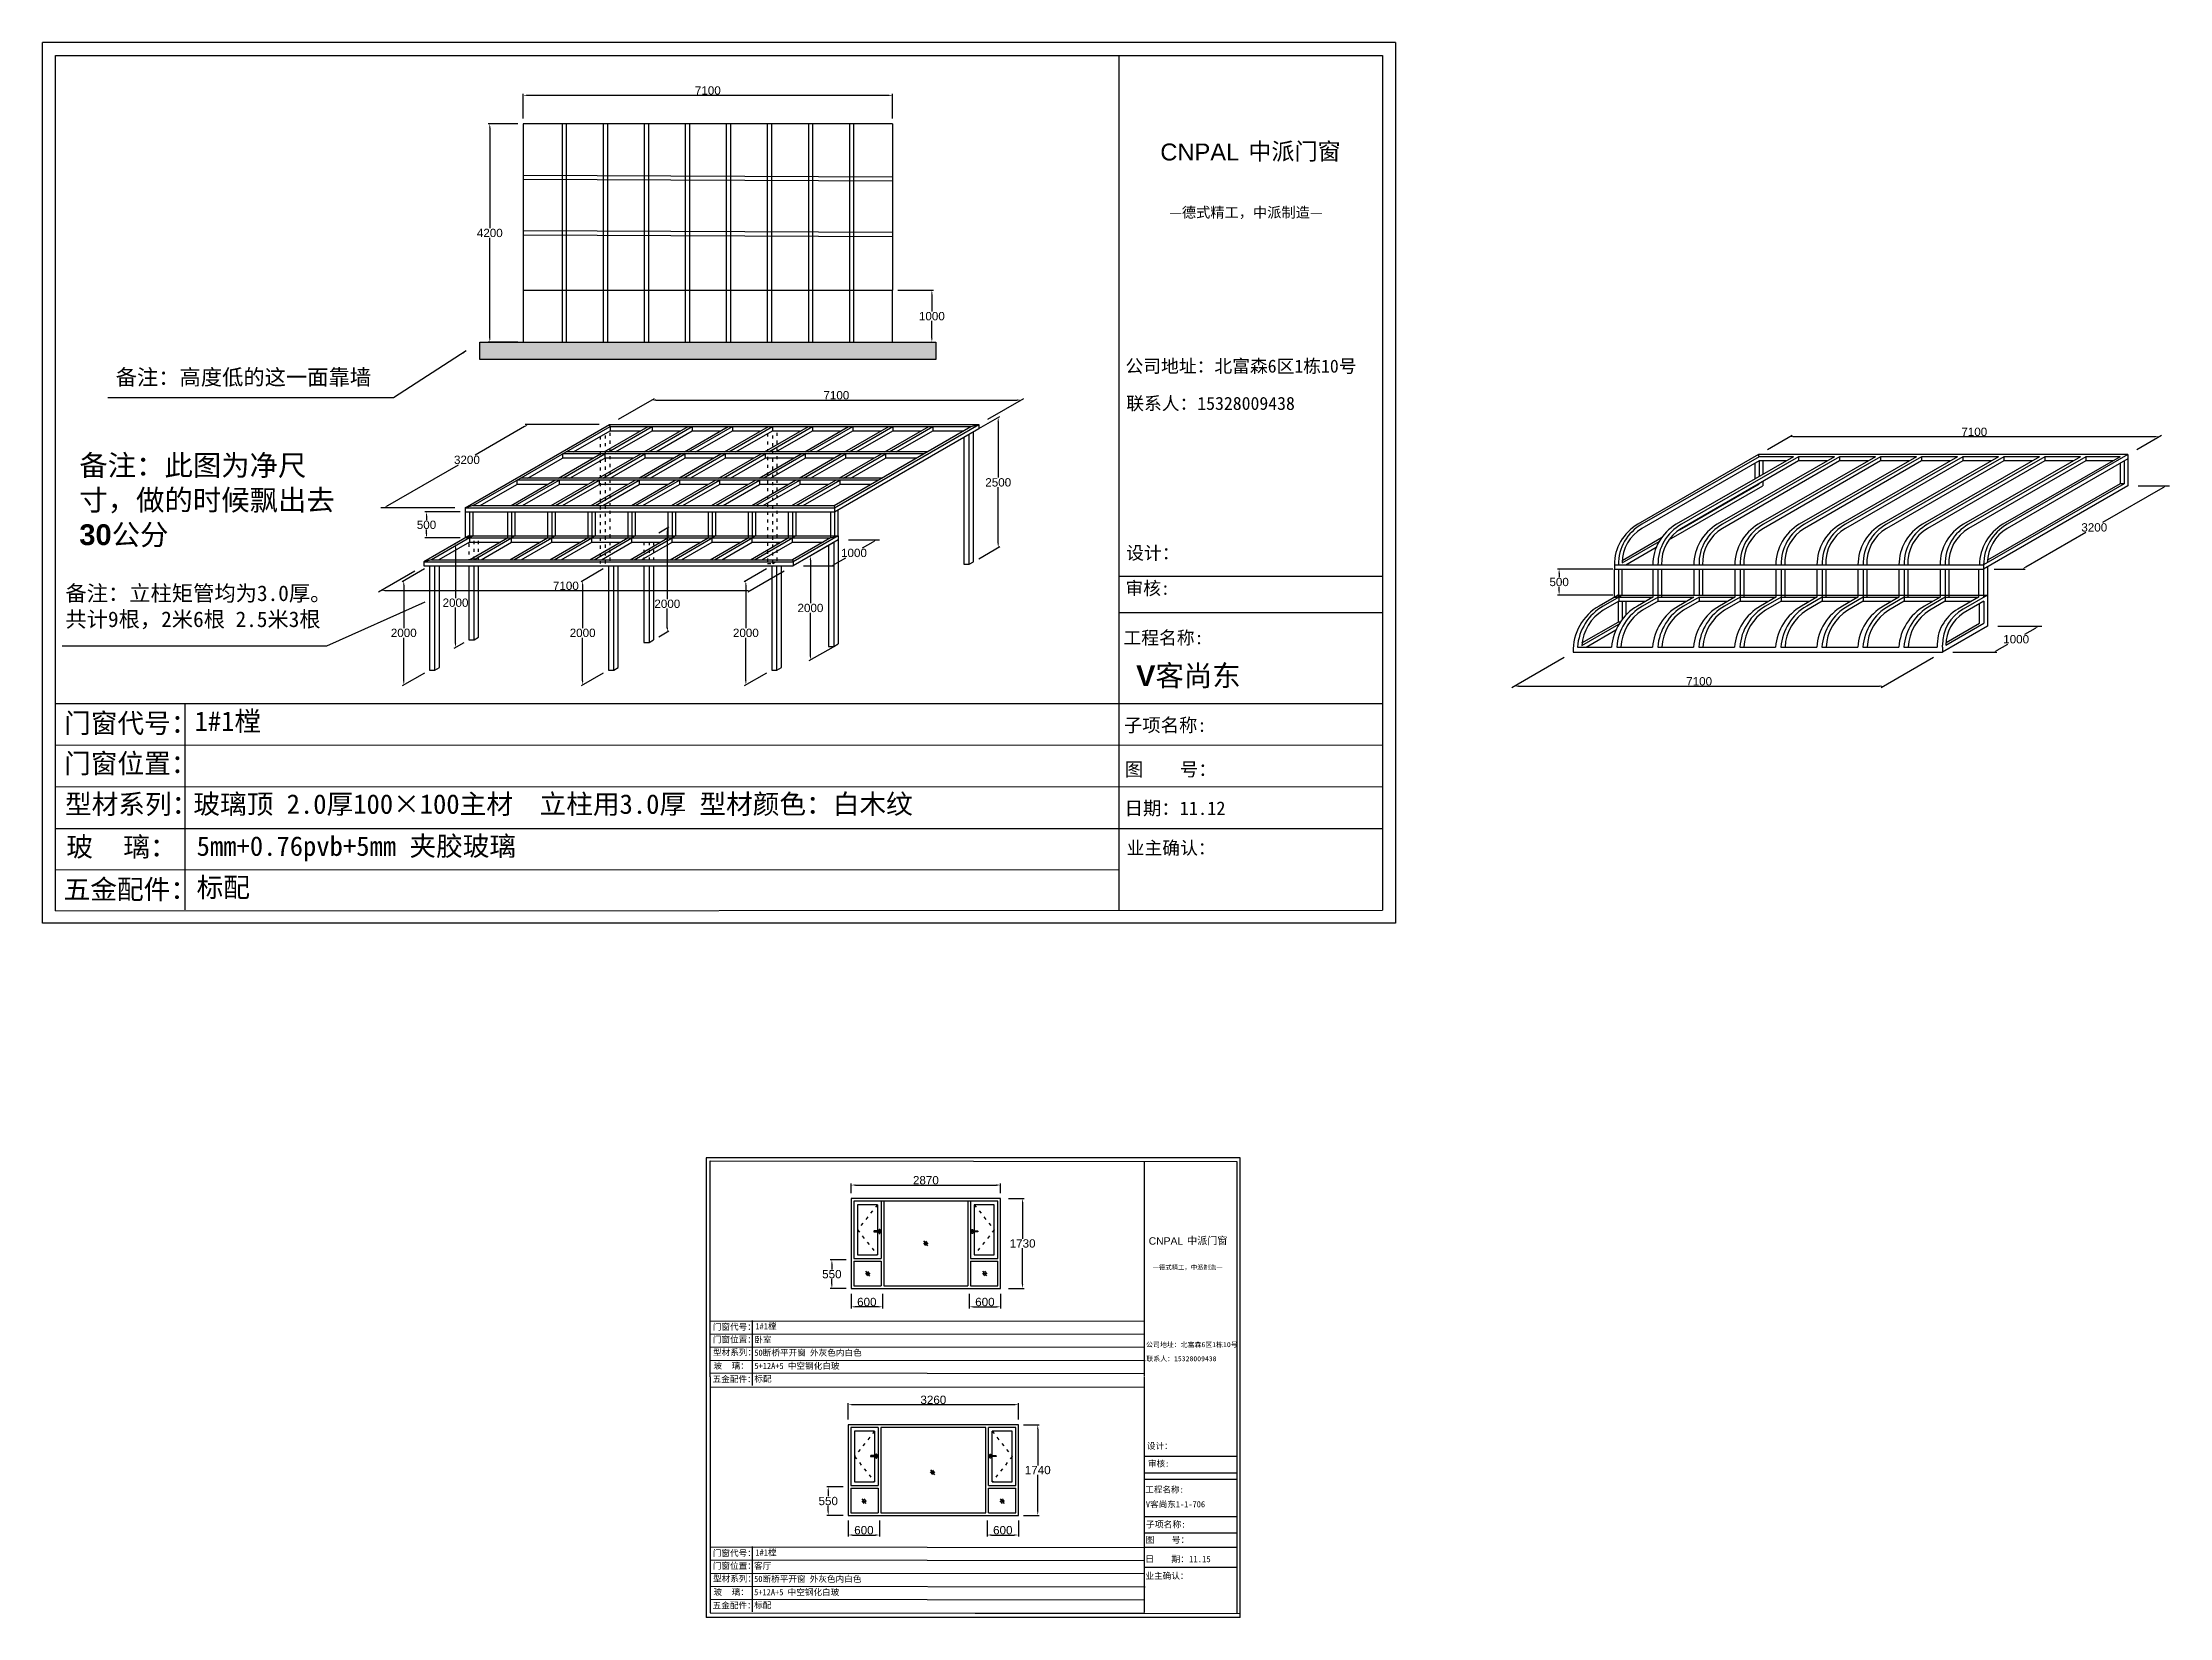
# Model space of a CAD drawing. Header units: inches. Extents: x -138455 to 599497, y -747149 to 13167.
# Drawn here: x 160574 to 201466, y -495702 to -465429 of the extents above; entities that cross this region are included whole.
import ezdxf

# ---------------------------------------------------------------- set-up
doc = ezdxf.new("R2010")
doc.units = ezdxf.units.IN
doc.header["$MEASUREMENT"] = 0
doc.header["$PDMODE"] = 35
doc.header["$PDSIZE"] = -3
doc.linetypes.add('ACAD_ISO03W100', pattern=[30, 12, -18])
doc.layers.add('0 @ 1', color=7, linetype='Continuous')
doc.styles.add('Annotative', font='arialbd.ttf')
doc.styles.add('MtXpl_', font='')
doc.styles.get("Standard").update_dxf_attribs({"font": 'arial.ttf'})
doc.styles.get('MtXpl_').set_extended_font_data('SimSun')
doc.dimstyles.get("Standard").update_dxf_attribs({"dimtxt": 80, "dimasz": 70, "dimexe": 40, "dimexo": 80, "dimgap": 0, "dimtad": 1, "dimtih": 1, "dimtoh": 1, "dimdec": 0, "dimzin": 0, "dimdsep": 46, "dimtxsty": 'Standard', "dimcen": 0.09, "dimadec": 0, "dimazin": 0, "dimtfac": 1, "dimtdec": 0, "dimtofl": 0, "dimtmove": 0, "dimatfit": 3, "dimfxl": 0, "dimtolj": 1, "dimtzin": 0, "dimarcsym": 0})

msp = doc.modelspace()

# ---------------------------------------------------------------- texts
for height, p in [(325.75, (182064.7, -467695.6)), (142.16, (181841.4, -488536.3))]:
    msp.add_text('CNPAL', height=height).set_placement(p)
at = {"style": 'MtXpl_'}
for s, height, p in [('中派门窗', 325.75, (183756.1, -467682.2)), ('—德式精工，中派制造—', 200.459, (182235.1, -468793.7)), ('公司地址：北富森6区1栋10号', 250.574, (181395.2, -471773.5)), ('联系人：15328009438', 250.574, (181408.8, -472489.8)), ('设计：', 250.57, (181409.2, -475364.3)), ('审核:', 250.57, (181393.2, -476043.7)), ('工程名称:', 250.57, (181356.6, -476994.8)), ('子项名称:', 258.93, (181364.5, -478679.2)), ('图    号：', 258.93, (181383.1, -479528.4)), ('日期：11.12', 258.93, (181377, -480275.8)), ('业主确认：', 250.57, (181418.8, -481035.9)), ('中派门窗', 142.16, (182579.5, -488530.4)), ('—德式精工，中派制造—', 87.481, (181915.7, -489015.5)), ('公司地址：北富森6区1栋10号', 95.037, (181790.9, -490505.7)), ('联系人：15328009438', 95.037, (181796.1, -490777.4)), ('设计：', 118.11, (181806.9, -492465.2)), ('审核:', 118.11, (181827.2, -492804.5)), ('工程名称:', 118.11, (181773.1, -493303.6)), ('V客尚东1-1-706', 118.107, (181786.7, -493585.9)), ('子项名称:', 122.05, (181785.3, -493974.3)), ('图    号：', 122.05, (181779.5, -494270.2)), ('日    期：11.15', 122.045, (181773.9, -494640.2)), ('业主确认：', 118.11, (181779.1, -494962))]:
    msp.add_text(s, height=height, dxfattribs=at).set_placement(p)
at = {"layer": '0 @ 1', "style": 'Annotative'}
for s, height, p in [('V客尚东', 400, (181599, -477798.1)), ('门窗代号：', 375.86, (160989.1, -478699.2)), ('门窗位置：', 375.86, (160989.1, -479473.5)), ('型材系列：', 375.86, (161004.9, -480255.7)), ('玻    璃：', 375.86, (161031.1, -481075.9)), ('五金配件：', 375.86, (160979.8, -481893.1)), ('门窗代号：', 118.35, (173459.7, -490175.1)), ('门窗位置：', 118.35, (173459.7, -490418.9)), ('型材系列：', 118.35, (173464.7, -490665.2)), ('五金配件：', 118.35, (173456.8, -491180.8)), ('玻    璃：', 118.35, (173472.9, -490923.5)), ('门窗代号：', 118.35, (173459.7, -494524.3)), ('门窗位置：', 118.35, (173459.7, -494768.1)), ('型材系列：', 118.35, (173464.7, -495014.4)), ('玻    璃：', 118.35, (173472.9, -495272.6)), ('五金配件：', 118.35, (173456.8, -495529.9))]:
    msp.add_text(s, height=height, dxfattribs=at).set_placement(p)
at = {"layer": '0 @ 1', "attachment_point": 1, "style": 'Annotative'}
for s, width, heights, insert, char_height in [('{\\fSimSun|b1|i0|c134|p2;备注：高度低的这一面靠墙}', 5332.489, [0], (161980.7, -471711), 300), ('{\\fSimSun|b1|i0|c134|p2;备注：此图为净尺寸，做的时候飘出去}30{\\fSimSun|b1|i0|c134|p2;公分}', 5332.489, [0], (161281.5, -473355), 400), ('{\\fSimSun|b1|i0|c134|p2;备注：立柱矩管均为3.0厚。\\P共计9根，2米6根 2.5米3根}', 5332.489, [0], (161014.2, -475864.1), 300), ('{\\fSimSun|b1|i0|c134|p2;1#1樘}', 4396.385, [0], (163496, -478285), 375.861), ('{\\fSimSun|b1|i0|c134|p2;玻璃顶 2.0厚100×100主材  立柱用3.0厚 型材颜色：白木纹}', 15886.747, [0], (163474, -479878.5), 375.861), ('{\\fSimSun|b1|i0|c134|p2;5mm+0.76pvb+5mm 夹胶玻璃}', 7839.588, [0], (163536.9, -480686.3), 375.861), ('{\\fSimSun|b1|i0|c134|p2;标配}', 7839.588, [0], (163536.9, -481479.4), 375.861), ('{\\fSimSun|b1|i0|c134|p2;卧室}', 4396.385, [165.5], (174259.5, -490302.2), 118.347), ('{\\fSimSun|b1|i0|c134|p2;1#1樘}', 4396.385, [0], (174279.2, -490044.7), 118.347), ('{\\fSimSun|b1|i0|c134|p2;50断桥平开窗 外灰色内白色 }', 4396.385, [165.5], (174259.6, -490554.1), 118.347), ('{\\fSimSun|b1|i0|c134|p2;标配}', 4396.385, [0], (174259.7, -491055.8), 118.347), ('{\\fSimSun|b1|i0|c134|p2;5+12A+5 中空钢化白玻}', 4396.385, [0], (174259.6, -490807.9), 118.347), ('{\\fSimSun|b1|i0|c134|p2;1#1樘}', 4396.385, [0], (174279.2, -494393.8), 118.347), ('{\\fSimSun|b1|i0|c134|p2;客厅}', 4396.385, [165.5], (174254.9, -494651.3), 118.347), ('{\\fSimSun|b1|i0|c134|p2;50断桥平开窗 外灰色内白色 }', 4396.385, [165.5], (174254.9, -494903.2), 118.347), ('{\\fSimSun|b1|i0|c134|p2;5+12A+5 中空钢化白玻}', 4396.385, [0], (174255, -495157), 118.347), ('{\\fSimSun|b1|i0|c134|p2;标配}', 4396.385, [0], (174255.1, -495405), 118.347)]:
    msp.add_mtext_dynamic_manual_height_columns(s, width=width, gutter_width=903.5, heights=heights, dxfattribs=dict(at, insert=insert, char_height=char_height))

# ---------------------------------------------------------------- blocks, each defined once
blk = doc.blocks.new('*D2249')
at = {"color": 0, "lineweight": -2, "transparency": 16777216}
for p, q in [((176066, -491900), (176066, -491582)), ((176146, -491612), (179256, -491612)), ((179336, -491900), (179336, -491582))]:
    blk.add_line(p, q, dxfattribs=at)
at = {"color": 0, "transparency": 16777216}
for points in [[(176146, -491599), (176146, -491625), (176066, -491612)], [(179256, -491599), (179256, -491625), (179336, -491612)]]:
    blk.add_solid(points, dxfattribs=at)
at = {"layer": 'Defpoints', "color": 0, "transparency": 16777216}
for p in [(179336, -491612), (176066, -492000), (179336, -492000)]:
    blk.add_point(p, dxfattribs=at)
at = {"color": 0, "transparency": 16777216, "insert": (177701, -491520), "char_height": 160, "attachment_point": 5}
blk.add_mtext('\\A1;3260', dxfattribs=at)
blk = doc.blocks.new('*D2250')
at = {"color": 0, "lineweight": -2, "transparency": 16777216}
for p, q in [((179436, -492000), (179738, -492000)), ((179708, -492080), (179708, -492779)), ((179708, -493660), (179708, -492962)), ((179436, -493740), (179738, -493740))]:
    blk.add_line(p, q, dxfattribs=at)
at = {"color": 0, "transparency": 16777216}
for points in [[(179695, -492080), (179721, -492080), (179708, -492000)], [(179695, -493660), (179721, -493660), (179708, -493740)]]:
    blk.add_solid(points, dxfattribs=at)
at = {"layer": 'Defpoints', "color": 0, "transparency": 16777216}
for p in [(179336, -492000), (179336, -493740), (179708, -493740)]:
    blk.add_point(p, dxfattribs=at)
at = {"color": 0, "transparency": 16777216, "insert": (179708, -492870), "char_height": 160, "attachment_point": 5}
blk.add_mtext('\\A1;1740', dxfattribs=at)
blk = doc.blocks.new('*D2251')
at = {"color": 0, "lineweight": -2, "transparency": 16777216}
for p, q in [((176066, -493840), (176066, -494148)), ((176666, -493840), (176666, -494148)), ((176146, -494118), (176586, -494118))]:
    blk.add_line(p, q, dxfattribs=at)
at = {"color": 0, "transparency": 16777216}
for points in [[(176146, -494104), (176146, -494131), (176066, -494118)], [(176586, -494104), (176586, -494131), (176666, -494118)]]:
    blk.add_solid(points, dxfattribs=at)
at = {"layer": 'Defpoints', "color": 0, "transparency": 16777216}
for p in [(176066, -493740), (176666, -493740), (176666, -494118)]:
    blk.add_point(p, dxfattribs=at)
at = {"color": 0, "transparency": 16777216, "insert": (176366, -494026), "char_height": 160, "attachment_point": 5}
blk.add_mtext('\\A1;600', dxfattribs=at)
blk = doc.blocks.new('*D2252')
at = {"color": 0, "lineweight": -2, "transparency": 16777216}
for p, q in [((178736, -493840), (178736, -494148)), ((179336, -493840), (179336, -494148)), ((178816, -494118), (179256, -494118))]:
    blk.add_line(p, q, dxfattribs=at)
at = {"color": 0, "transparency": 16777216}
for points in [[(178816, -494104), (178816, -494131), (178736, -494118)], [(179256, -494104), (179256, -494131), (179336, -494118)]]:
    blk.add_solid(points, dxfattribs=at)
at = {"layer": 'Defpoints', "color": 0, "transparency": 16777216}
for p in [(178736, -493740), (179336, -493740), (179336, -494118)]:
    blk.add_point(p, dxfattribs=at)
at = {"color": 0, "transparency": 16777216, "insert": (179036, -494026), "char_height": 160, "attachment_point": 5}
blk.add_mtext('\\A1;600', dxfattribs=at)
blk = doc.blocks.new('123as')
at = {"color": 0}
for p, q in [((90189, 51387), (90252, 51462)), ((90194, 51330), (90312, 51470)), ((90251, 51335), (90314, 51410))]:
    blk.add_line(p, q, dxfattribs=at)
blk = doc.blocks.new('dzcs')
blk.add_lwpolyline([(142096, -3328), (142196, -3328, 0.414214), (142206, -3318), (142206, -3318, 0.414214), (142196, -3308), (142096, -3308, 0.414214), (142086, -3318), (142086, -3318, 0.414214)], format="xyb", close=True)
blk.add_lwpolyline([(142182, -3328), (142182, -3342, 0.414214), (142196, -3355), (142196, -3355, 0.414214), (142209, -3342), (142209, -3294, 0.414214), (142196, -3280), (142196, -3280, 0.414214), (142182, -3294), (142182, -3308)], format="xyb")
blk = doc.blocks.new('*D2253')
at = {"color": 0, "lineweight": -2, "transparency": 16777216}
for p, q in [((175966, -493190), (175650, -493190)), ((175680, -493270), (175680, -493374)), ((175680, -493660), (175680, -493557)), ((175966, -493740), (175650, -493740))]:
    blk.add_line(p, q, dxfattribs=at)
at = {"color": 0, "transparency": 16777216}
for points in [[(175666, -493270), (175693, -493270), (175680, -493190)], [(175666, -493660), (175693, -493660), (175680, -493740)]]:
    blk.add_solid(points, dxfattribs=at)
at = {"layer": 'Defpoints', "color": 0, "transparency": 16777216}
for p in [(176066, -493190), (175680, -493740), (176066, -493740)]:
    blk.add_point(p, dxfattribs=at)
at = {"color": 0, "transparency": 16777216, "insert": (175680, -493465), "char_height": 160, "attachment_point": 5}
blk.add_mtext('\\A1;550', dxfattribs=at)
blk = doc.blocks.new('*D2254')
at = {"color": 0, "lineweight": -2, "transparency": 16777216}
for p, q in [((176122, -487549), (176122, -487361)), ((176202, -487391), (178912, -487391)), ((178992, -487549), (178992, -487361))]:
    blk.add_line(p, q, dxfattribs=at)
at = {"color": 0, "transparency": 16777216}
for points in [[(176202, -487377), (176202, -487404), (176122, -487391)], [(178912, -487377), (178912, -487404), (178992, -487391)]]:
    blk.add_solid(points, dxfattribs=at)
at = {"layer": 'Defpoints', "color": 0, "transparency": 16777216}
for p in [(178992, -487391), (176122, -487649), (178992, -487649)]:
    blk.add_point(p, dxfattribs=at)
at = {"color": 0, "transparency": 16777216, "insert": (177557, -487299), "char_height": 160, "attachment_point": 5}
blk.add_mtext('\\A1;2870', dxfattribs=at)
blk = doc.blocks.new('*D2255')
at = {"color": 0, "lineweight": -2, "transparency": 16777216}
for p, q in [((179148, -487649), (179447, -487649)), ((179417, -487729), (179417, -488422)), ((179417, -489299), (179417, -488606)), ((179148, -489379), (179447, -489379))]:
    blk.add_line(p, q, dxfattribs=at)
at = {"color": 0, "transparency": 16777216}
for points in [[(179404, -487729), (179430, -487729), (179417, -487649)], [(179404, -489299), (179430, -489299), (179417, -489379)]]:
    blk.add_solid(points, dxfattribs=at)
at = {"layer": 'Defpoints', "color": 0, "transparency": 16777216}
for p in [(179048, -487649), (179048, -489379), (179417, -489379)]:
    blk.add_point(p, dxfattribs=at)
at = {"color": 0, "transparency": 16777216, "insert": (179417, -488514), "char_height": 160, "attachment_point": 5}
blk.add_mtext('\\A1;1730', dxfattribs=at)
blk = doc.blocks.new('*D2256')
at = {"color": 0, "lineweight": -2, "transparency": 16777216}
for p, q in [((178392, -489479), (178392, -489761)), ((178992, -489479), (178992, -489761)), ((178472, -489731), (178912, -489731))]:
    blk.add_line(p, q, dxfattribs=at)
at = {"color": 0, "transparency": 16777216}
for points in [[(178472, -489718), (178472, -489744), (178392, -489731)], [(178912, -489718), (178912, -489744), (178992, -489731)]]:
    blk.add_solid(points, dxfattribs=at)
at = {"layer": 'Defpoints', "color": 0, "transparency": 16777216}
for p in [(178392, -489379), (178992, -489379), (178992, -489731)]:
    blk.add_point(p, dxfattribs=at)
at = {"color": 0, "transparency": 16777216, "insert": (178692, -489639), "char_height": 160, "attachment_point": 5}
blk.add_mtext('\\A1;600', dxfattribs=at)
blk = doc.blocks.new('*D2257')
at = {"color": 0, "lineweight": -2, "transparency": 16777216}
for p, q in [((176122, -489479), (176122, -489761)), ((176722, -489479), (176722, -489761)), ((176642, -489731), (176202, -489731))]:
    blk.add_line(p, q, dxfattribs=at)
at = {"color": 0, "transparency": 16777216}
for points in [[(176202, -489718), (176202, -489744), (176122, -489731)], [(176642, -489718), (176642, -489744), (176722, -489731)]]:
    blk.add_solid(points, dxfattribs=at)
at = {"layer": 'Defpoints', "color": 0, "transparency": 16777216}
for p in [(176122, -489379), (176722, -489379), (176122, -489731)]:
    blk.add_point(p, dxfattribs=at)
at = {"color": 0, "transparency": 16777216, "insert": (176422, -489639), "char_height": 160, "attachment_point": 5}
blk.add_mtext('\\A1;600', dxfattribs=at)
blk = doc.blocks.new('*D2258')
at = {"color": 0, "lineweight": -2, "transparency": 16777216}
for p, q in [((176022, -488829), (175720, -488829)), ((175750, -488909), (175750, -489012)), ((176022, -489379), (175720, -489379)), ((175750, -489299), (175750, -489196))]:
    blk.add_line(p, q, dxfattribs=at)
at = {"color": 0, "transparency": 16777216}
for points in [[(175737, -488909), (175763, -488909), (175750, -488829)], [(175737, -489299), (175763, -489299), (175750, -489379)]]:
    blk.add_solid(points, dxfattribs=at)
at = {"layer": 'Defpoints', "color": 0, "transparency": 16777216}
for p in [(176122, -488829), (175750, -489379), (176122, -489379)]:
    blk.add_point(p, dxfattribs=at)
at = {"color": 0, "transparency": 16777216, "insert": (175750, -489104), "char_height": 160, "attachment_point": 5}
blk.add_mtext('\\A1;550', dxfattribs=at)
blk = doc.blocks.new('*D2226')
at = {"color": 0, "lineweight": -2, "transparency": 16777216}
for p, q in [((169715, -466989), (169143, -466989)), ((169173, -467069), (169173, -468998)), ((169173, -471109), (169173, -469181)), ((169715, -471189), (169143, -471189))]:
    blk.add_line(p, q, dxfattribs=at)
at = {"color": 0, "transparency": 16777216}
for points in [[(169160, -467069), (169187, -467069), (169173, -466989)], [(169160, -471109), (169187, -471109), (169173, -471189)]]:
    blk.add_solid(points, dxfattribs=at)
at = {"layer": 'Defpoints', "color": 0, "transparency": 16777216}
for p in [(169173, -466989), (169815, -466989), (169815, -471189)]:
    blk.add_point(p, dxfattribs=at)
at = {"color": 0, "transparency": 16777216, "insert": (169173, -469089), "char_height": 160, "width": 316.3, "attachment_point": 5}
blk.add_mtext('\\A1;4200', dxfattribs=at)
blk = doc.blocks.new('*D2227')
at = {"color": 0, "lineweight": -2, "transparency": 16777216}
for p, q in [((155121, -459781), (154116, -460362)), ((162221, -459781), (161216, -460362)), ((154248, -460332), (161188, -460332))]:
    blk.add_line(p, q, dxfattribs=at)
at = {"color": 0, "transparency": 16777216}
for points in [[(154248, -460318), (154248, -460345), (154168, -460332)], [(161188, -460318), (161188, -460345), (161268, -460332)]]:
    blk.add_solid(points, dxfattribs=at)
at = {"layer": 'Defpoints', "color": 0, "transparency": 16777216}
for p in [(155294, -459681), (162394, -459681), (161268, -460332)]:
    blk.add_point(p, dxfattribs=at)
at = {"color": 0, "transparency": 16777216, "insert": (157718, -460240), "char_height": 160, "attachment_point": 5}
blk.add_mtext('\\A1;7100', dxfattribs=at)
blk = doc.blocks.new('*D2233')
at = {"color": 0, "lineweight": -2, "transparency": 16777216}
for p, q in [((163460, -459181), (164306, -459181)), ((163449, -459641), (163654, -459523)), ((164176, -459221), (163971, -459340)), ((162594, -459681), (163440, -459681))]:
    blk.add_line(p, q, dxfattribs=at)
at = {"color": 0, "transparency": 16777216}
for points in [[(164170, -459210), (164183, -459233), (164246, -459181)], [(163442, -459630), (163456, -459653), (163380, -459681)]]:
    blk.add_solid(points, dxfattribs=at)
at = {"layer": 'Defpoints', "color": 0, "transparency": 16777216}
for p in [(163260, -459181), (164246, -459181), (162394, -459681)]:
    blk.add_point(p, dxfattribs=at)
at = {"color": 0, "transparency": 16777216, "insert": (163813, -459431), "char_height": 160, "attachment_point": 5}
blk.add_mtext('\\A1;1000', dxfattribs=at)
blk = doc.blocks.new('*D2228')
at = {"color": 0, "lineweight": -2, "transparency": 16777216}
for p, q in [((159105, -454885), (159582, -454610)), ((159610, -454640), (166550, -454640)), ((166205, -454885), (166682, -454610))]:
    blk.add_line(p, q, dxfattribs=at)
at = {"color": 0, "transparency": 16777216}
for points in [[(159610, -454626), (159610, -454653), (159530, -454640)], [(166550, -454626), (166550, -454653), (166630, -454640)]]:
    blk.add_solid(points, dxfattribs=at)
at = {"layer": 'Defpoints', "color": 0, "transparency": 16777216}
for p in [(166630, -454640), (158932, -454985), (166032, -454985)]:
    blk.add_point(p, dxfattribs=at)
at = {"color": 0, "transparency": 16777216, "insert": (163080, -454548), "char_height": 160, "attachment_point": 5}
blk.add_mtext('\\A1;7100', dxfattribs=at)
blk = doc.blocks.new('*D2234')
at = {"color": 0, "lineweight": -2, "transparency": 16777216}
for p, q in [((166703, -455625), (165546, -456293)), ((166232, -455585), (166833, -455585)), ((164071, -457145), (165228, -456476)), ((163460, -457185), (164061, -457185))]:
    blk.add_line(p, q, dxfattribs=at)
at = {"color": 0, "transparency": 16777216}
for points in [[(166697, -455613), (166710, -455636), (166773, -455585)], [(164064, -457133), (164077, -457156), (164001, -457185)]]:
    blk.add_solid(points, dxfattribs=at)
at = {"layer": 'Defpoints', "color": 0, "transparency": 16777216}
for p in [(166032, -455585), (163260, -457185), (164001, -457185)]:
    blk.add_point(p, dxfattribs=at)
at = {"color": 0, "transparency": 16777216, "insert": (165387, -456385), "char_height": 160, "width": 477.16, "attachment_point": 5}
blk.add_mtext('\\A1;3200', dxfattribs=at)
blk = doc.blocks.new('*D2231')
at = {"color": 0, "lineweight": -2, "transparency": 16777216}
for p, q in [((190766, -475549), (189702, -475549)), ((189732, -475629), (189732, -475708)), ((189732, -475969), (189732, -475891)), ((190766, -476049), (189702, -476049))]:
    blk.add_line(p, q, dxfattribs=at)
at = {"color": 0, "transparency": 16777216}
for points in [[(189718, -475629), (189745, -475629), (189732, -475549)], [(189718, -475969), (189745, -475969), (189732, -476049)]]:
    blk.add_solid(points, dxfattribs=at)
at = {"layer": 'Defpoints', "color": 0, "transparency": 16777216}
for p in [(189732, -475549), (190866, -475549), (190866, -476049)]:
    blk.add_point(p, dxfattribs=at)
at = {"color": 0, "transparency": 16777216, "insert": (189732, -475799), "char_height": 160, "attachment_point": 5}
blk.add_mtext('\\A1;500', dxfattribs=at)
blk = doc.blocks.new('*D2232')
at = {"color": 0, "lineweight": -2, "transparency": 16777216}
for p, q in [((177015, -470189), (177702, -470189)), ((177672, -470269), (177672, -470598)), ((177672, -471109), (177672, -470781)), ((177015, -471189), (177702, -471189))]:
    blk.add_line(p, q, dxfattribs=at)
at = {"color": 0, "transparency": 16777216}
for points in [[(177659, -470269), (177685, -470269), (177672, -470189)], [(177659, -471109), (177685, -471109), (177672, -471189)]]:
    blk.add_solid(points, dxfattribs=at)
at = {"layer": 'Defpoints', "color": 0, "transparency": 16777216}
for p in [(176915, -470189), (176915, -471189), (177672, -471189)]:
    blk.add_point(p, dxfattribs=at)
at = {"color": 0, "transparency": 16777216, "insert": (177672, -470689), "char_height": 160, "attachment_point": 5}
blk.add_mtext('\\A1;1000', dxfattribs=at)
blk = doc.blocks.new('*D2235')
at = {"color": 0, "lineweight": -2, "transparency": 16777216}
for p, q in [((171647, -472670), (172338, -472271)), ((172366, -472301), (179306, -472301)), ((178747, -472670), (179438, -472271))]:
    blk.add_line(p, q, dxfattribs=at)
at = {"color": 0, "transparency": 16777216}
for points in [[(172366, -472287), (172366, -472314), (172286, -472301)], [(179306, -472287), (179306, -472314), (179386, -472301)]]:
    blk.add_solid(points, dxfattribs=at)
at = {"layer": 'Defpoints', "color": 0, "transparency": 16777216}
for p in [(179386, -472301), (171474, -472770), (178574, -472770)]:
    blk.add_point(p, dxfattribs=at)
at = {"color": 0, "transparency": 16777216, "insert": (175836, -472209), "char_height": 160, "attachment_point": 5}
blk.add_mtext('\\A1;7100', dxfattribs=at)
blk = doc.blocks.new('*D2236')
at = {"color": 0, "lineweight": -2, "transparency": 16777216}
for p, q in [((144746, -472849), (145342, -472849)), ((145213, -472889), (145008, -473007)), ((143880, -473349), (144476, -473349)), ((144485, -473309), (144690, -473191))]:
    blk.add_line(p, q, dxfattribs=at)
at = {"color": 0, "transparency": 16777216}
for points in [[(145206, -472877), (145219, -472901), (145282, -472849)], [(144478, -473297), (144492, -473321), (144416, -473349)]]:
    blk.add_solid(points, dxfattribs=at)
at = {"layer": 'Defpoints', "color": 0, "transparency": 16777216}
for p in [(144546, -472849), (145282, -472849), (143680, -473349)]:
    blk.add_point(p, dxfattribs=at)
at = {"color": 0, "transparency": 16777216, "insert": (144849, -473099), "char_height": 160, "attachment_point": 5}
blk.add_mtext('\\A1;1000', dxfattribs=at)
blk = doc.blocks.new('*D2237')
at = {"color": 0, "lineweight": -2, "transparency": 16777216}
for p, q in [((136407, -473449), (135708, -473852)), ((143507, -473449), (142808, -473852)), ((135840, -473822), (142780, -473822))]:
    blk.add_line(p, q, dxfattribs=at)
at = {"color": 0, "transparency": 16777216}
for points in [[(135840, -473809), (135840, -473836), (135760, -473822)], [(142780, -473809), (142780, -473836), (142860, -473822)]]:
    blk.add_solid(points, dxfattribs=at)
at = {"layer": 'Defpoints', "color": 0, "transparency": 16777216}
for p in [(136580, -473349), (143680, -473349), (142860, -473822)]:
    blk.add_point(p, dxfattribs=at)
at = {"color": 0, "transparency": 16777216, "insert": (139310, -473731), "char_height": 160, "attachment_point": 5}
blk.add_mtext('\\A1;7100', dxfattribs=at)
blk = doc.blocks.new('*D2239')
at = {"color": 0, "lineweight": -2, "transparency": 16777216}
for p, q in [((168602, -474450), (167926, -474450)), ((167956, -474530), (167956, -474608)), ((168602, -474950), (167926, -474950)), ((167956, -474870), (167956, -474792))]:
    blk.add_line(p, q, dxfattribs=at)
at = {"color": 0, "transparency": 16777216}
for points in [[(167943, -474530), (167970, -474530), (167956, -474450)], [(167943, -474870), (167970, -474870), (167956, -474950)]]:
    blk.add_solid(points, dxfattribs=at)
at = {"layer": 'Defpoints', "color": 0, "transparency": 16777216}
for p in [(168702, -474450), (167956, -474950), (168702, -474950)]:
    blk.add_point(p, dxfattribs=at)
at = {"color": 0, "transparency": 16777216, "insert": (167956, -474700), "char_height": 160, "attachment_point": 5}
blk.add_mtext('\\A1;500', dxfattribs=at)
blk = doc.blocks.new('*D2240')
at = {"color": 0, "lineweight": -2, "transparency": 16777216}
for p, q in [((167917, -475548), (167489, -475795)), ((167519, -475857), (167519, -476686)), ((167519, -477697), (167519, -476869)), ((167917, -477548), (167489, -477795))]:
    blk.add_line(p, q, dxfattribs=at)
at = {"color": 0, "transparency": 16777216}
for points in [[(167506, -475857), (167533, -475857), (167519, -475777)], [(167506, -477697), (167533, -477697), (167519, -477777)]]:
    blk.add_solid(points, dxfattribs=at)
at = {"layer": 'Defpoints', "color": 0, "transparency": 16777216}
for p in [(168017, -475490), (167519, -475777), (168017, -477490)]:
    blk.add_point(p, dxfattribs=at)
at = {"color": 0, "transparency": 16777216, "insert": (167519, -476777), "char_height": 160, "attachment_point": 5}
blk.add_mtext('\\A1;2000', dxfattribs=at)
blk = doc.blocks.new('*D2241')
at = {"color": 0, "lineweight": -2, "transparency": 16777216}
for p, q in [((174494, -475548), (174066, -475795)), ((174096, -475857), (174096, -476686)), ((174096, -477697), (174096, -476869)), ((174494, -477548), (174066, -477795))]:
    blk.add_line(p, q, dxfattribs=at)
at = {"color": 0, "transparency": 16777216}
for points in [[(174083, -475857), (174109, -475857), (174096, -475777)], [(174083, -477697), (174109, -477697), (174096, -477777)]]:
    blk.add_solid(points, dxfattribs=at)
at = {"layer": 'Defpoints', "color": 0, "transparency": 16777216}
for p in [(174594, -475490), (174096, -475777), (174594, -477490)]:
    blk.add_point(p, dxfattribs=at)
at = {"color": 0, "transparency": 16777216, "insert": (174096, -476777), "char_height": 160, "attachment_point": 5}
blk.add_mtext('\\A1;2000', dxfattribs=at)
blk = doc.blocks.new('*D2242')
at = {"color": 0, "lineweight": -2, "transparency": 16777216}
for p, q in [((178574, -472850), (178978, -472617)), ((178948, -472714), (178948, -473792)), ((178948, -475054), (178948, -473976)), ((178574, -475350), (178978, -475117))]:
    blk.add_line(p, q, dxfattribs=at)
at = {"color": 0, "transparency": 16777216}
for points in [[(178934, -472714), (178961, -472714), (178948, -472634)], [(178934, -475054), (178961, -475054), (178948, -475134)]]:
    blk.add_solid(points, dxfattribs=at)
at = {"layer": 'Defpoints', "color": 0, "transparency": 16777216}
for p in [(178474, -472908), (178948, -475134), (178474, -475408)]:
    blk.add_point(p, dxfattribs=at)
at = {"color": 0, "transparency": 16777216, "insert": (178948, -473884), "char_height": 160, "attachment_point": 5}
blk.add_mtext('\\A1;2500', dxfattribs=at)
blk = doc.blocks.new('*D2243')
at = {"color": 0, "lineweight": -2, "transparency": 16777216}
for p, q in [((169815, -466889), (169815, -466413)), ((169895, -466443), (176835, -466443)), ((176915, -466889), (176915, -466413))]:
    blk.add_line(p, q, dxfattribs=at)
at = {"color": 0, "transparency": 16777216}
for points in [[(169895, -466430), (169895, -466456), (169815, -466443)], [(176835, -466430), (176835, -466456), (176915, -466443)]]:
    blk.add_solid(points, dxfattribs=at)
at = {"layer": 'Defpoints', "color": 0, "transparency": 16777216}
for p in [(176915, -466443), (169815, -466989), (176915, -466989)]:
    blk.add_point(p, dxfattribs=at)
at = {"color": 0, "transparency": 16777216, "insert": (173365, -466351), "char_height": 160, "attachment_point": 5}
blk.add_mtext('\\A1;7100', dxfattribs=at)
blk = doc.blocks.new('*D2244')
at = {"color": 0, "lineweight": -2, "transparency": 16777216}
for p, q in [((169843, -472810), (168892, -473359)), ((171274, -472770), (169853, -472770)), ((167211, -474330), (168574, -473543)), ((168502, -474370), (167081, -474370))]:
    blk.add_line(p, q, dxfattribs=at)
at = {"color": 0, "transparency": 16777216}
for points in [[(169837, -472798), (169850, -472822), (169913, -472770)], [(167204, -474318), (167217, -474342), (167141, -474370)]]:
    blk.add_solid(points, dxfattribs=at)
at = {"layer": 'Defpoints', "color": 0, "transparency": 16777216}
for p in [(169913, -472770), (171474, -472770), (168702, -474370)]:
    blk.add_point(p, dxfattribs=at)
at = {"color": 0, "transparency": 16777216, "insert": (168733, -473451), "char_height": 160, "attachment_point": 5}
blk.add_mtext('\\A1;3200', dxfattribs=at)
blk = doc.blocks.new('*D2245')
at = {"color": 0, "lineweight": -2, "transparency": 16777216}
for p, q in [((171356, -475548), (170928, -475795)), ((170958, -475857), (170958, -476686)), ((170958, -477697), (170958, -476869)), ((171356, -477548), (170928, -477795))]:
    blk.add_line(p, q, dxfattribs=at)
at = {"color": 0, "transparency": 16777216}
for points in [[(170945, -475857), (170971, -475857), (170958, -475777)], [(170945, -477697), (170971, -477697), (170958, -477777)]]:
    blk.add_solid(points, dxfattribs=at)
at = {"layer": 'Defpoints', "color": 0, "transparency": 16777216}
for p in [(171456, -475490), (170958, -475777), (171456, -477490)]:
    blk.add_point(p, dxfattribs=at)
at = {"color": 0, "transparency": 16777216, "insert": (170958, -476777), "char_height": 160, "attachment_point": 5}
blk.add_mtext('\\A1;2000', dxfattribs=at)
blk = doc.blocks.new('*D2246')
at = {"color": 0, "lineweight": -2, "transparency": 16777216}
for p, q in [((175772, -475048), (175308, -475316)), ((175338, -475378), (175338, -476207)), ((175338, -477218), (175338, -476390)), ((175772, -477048), (175308, -477316))]:
    blk.add_line(p, q, dxfattribs=at)
at = {"color": 0, "transparency": 16777216}
for points in [[(175324, -475378), (175351, -475378), (175338, -475298)], [(175324, -477218), (175351, -477218), (175338, -477298)]]:
    blk.add_solid(points, dxfattribs=at)
at = {"layer": 'Defpoints', "color": 0, "transparency": 16777216}
for p in [(175872, -474990), (175872, -476990), (175338, -477298)]:
    blk.add_point(p, dxfattribs=at)
at = {"color": 0, "transparency": 16777216, "insert": (175338, -476298), "char_height": 160, "attachment_point": 5}
blk.add_mtext('\\A1;2000', dxfattribs=at)
blk = doc.blocks.new('*D2247')
at = {"color": 0, "lineweight": -2, "transparency": 16777216}
for p, q in [((172422, -474852), (172616, -474740)), ((172586, -474837), (172586, -476127)), ((172586, -476677), (172586, -476310)), ((172422, -476852), (172616, -476740))]:
    blk.add_line(p, q, dxfattribs=at)
at = {"color": 0, "transparency": 16777216}
for points in [[(172573, -474837), (172600, -474837), (172586, -474757)], [(172573, -476677), (172600, -476677), (172586, -476757)]]:
    blk.add_solid(points, dxfattribs=at)
at = {"layer": 'Defpoints', "color": 0, "transparency": 16777216}
for p in [(172322, -474910), (172586, -476757), (172322, -476910)]:
    blk.add_point(p, dxfattribs=at)
at = {"color": 0, "transparency": 16777216, "insert": (172586, -476218), "char_height": 160, "attachment_point": 5}
blk.add_mtext('\\A1;2000', dxfattribs=at)
blk = doc.blocks.new('*D2248')
at = {"color": 0, "lineweight": -2, "transparency": 16777216}
for p, q in [((168672, -474968), (168484, -475076)), ((168514, -475139), (168514, -476106)), ((168514, -476979), (168514, -476289)), ((168672, -476968), (168484, -477076))]:
    blk.add_line(p, q, dxfattribs=at)
at = {"color": 0, "transparency": 16777216}
for points in [[(168501, -475139), (168527, -475139), (168514, -475059)], [(168501, -476979), (168527, -476979), (168514, -477059)]]:
    blk.add_solid(points, dxfattribs=at)
at = {"layer": 'Defpoints', "color": 0, "transparency": 16777216}
for p in [(168514, -475059), (168772, -474910), (168772, -476910)]:
    blk.add_point(p, dxfattribs=at)
at = {"color": 0, "transparency": 16777216, "insert": (168514, -476197), "char_height": 160, "attachment_point": 5}
blk.add_mtext('\\A1;2000', dxfattribs=at)
blk = doc.blocks.new('zzxcmmm')
for p, q in [((156160.4, -458581.2), (155794.4, -458792.6)), ((156171.2, -458621.2), (155874.4, -458792.6)), ((156171.2, -458701.2), (155874.4, -458872.6)), ((156160.4, -458581.2), (163260.4, -458581.2)), ((156171.2, -458621.2), (156160.4, -458581.2)), ((156160.4, -458707.4), (156160.4, -459101.2)), ((156171.2, -458621.2), (156827.1, -458621.2)), ((156171.2, -458621.2), (156171.2, -458701.2)), ((156171.2, -458701.2), (156688.5, -458701.2)), ((156240.4, -458701.2), (156240.4, -459045.3)), ((156309.7, -458701.2), (156309.7, -458965.2)), ((156827.1, -458621.2), (156530.3, -458792.6)), ((156927.1, -458621.2), (156630.3, -458792.6)), ((156927.1, -458701.2), (156630.3, -458872.6)), ((156927.1, -458621.2), (157615.9, -458621.2)), ((156927.1, -458701.2), (156927.1, -458621.2)), ((156927.1, -458701.2), (157477.4, -458701.2)), ((157615.9, -458621.2), (157319.2, -458792.6)), ((157715.9, -458621.2), (157419.2, -458792.6)), ((157715.9, -458701.2), (157419.2, -458872.6)), ((157715.9, -458621.2), (158404.8, -458621.2)), ((157715.9, -458621.2), (157715.9, -458701.2)), ((157715.9, -458701.2), (158266.3, -458701.2)), ((158404.8, -458621.2), (158108.1, -458792.6)), ((158504.8, -458621.2), (158208.1, -458792.6)), ((158504.8, -458701.2), (158208.1, -458872.6)), ((158504.8, -458621.2), (159193.7, -458621.2)), ((158504.8, -458621.2), (158504.8, -458701.2)), ((158504.8, -458701.2), (159055.2, -458701.2)), ((159193.7, -458621.2), (158897, -458792.6)), ((159293.7, -458621.2), (158997, -458792.6)), ((159293.7, -458701.2), (158997, -458872.6)), ((159293.7, -458621.2), (159982.6, -458621.2)), ((159293.7, -458621.2), (159293.7, -458701.2)), ((159293.7, -458701.2), (159844, -458701.2)), ((159982.6, -458621.2), (159685.9, -458792.6)), ((160082.6, -458621.2), (159785.9, -458792.6)), ((160082.6, -458701.2), (159785.9, -458872.6)), ((160082.6, -458621.2), (160771.5, -458621.2)), ((160082.6, -458621.2), (160082.6, -458701.2)), ((160082.6, -458701.2), (160632.9, -458701.2)), ((160771.5, -458621.2), (160474.8, -458792.6)), ((160871.5, -458621.2), (160574.8, -458792.6)), ((160871.5, -458701.2), (160574.8, -458872.6)), ((160871.5, -458621.2), (161560.4, -458621.2)), ((160871.5, -458621.2), (160871.5, -458701.2)), ((160871.5, -458701.2), (161421.8, -458701.2)), ((161560.4, -458621.2), (161263.6, -458792.6)), ((161660.4, -458621.2), (161363.6, -458792.6)), ((161660.4, -458701.2), (161363.6, -458872.6)), ((161660.4, -458621.2), (162349.3, -458621.2)), ((161660.4, -458621.2), (161660.4, -458701.2)), ((161660.4, -458701.2), (162210.7, -458701.2)), ((162349.3, -458621.2), (162052.5, -458792.6)), ((162449.3, -458621.2), (162152.5, -458792.6)), ((162449.3, -458701.2), (162152.5, -458872.6)), ((162449.3, -458621.2), (163091.2, -458621.2)), ((162449.3, -458621.2), (162449.3, -458701.2)), ((162449.3, -458701.2), (162952.6, -458701.2)), ((163091.2, -458621.2), (162694.4, -458850.3)), ((163260.4, -458581.2), (162794.4, -458850.3)), ((163191.2, -458701.2), (162794.4, -458930.3)), ((163111.2, -459121.2), (163111.2, -458747.4)), ((163191.2, -458701.2), (163191.2, -459121.2)), ((163260.4, -458581.2), (163260.4, -459181.2)), ((155459.5, -459552.1), (156176.4, -459138.2)), ((155465.1, -459502.7), (156160.4, -459101.2)), ((156200, -459101.2), (156160.4, -459101.2)), ((162395.1, -459080.8), (162394.4, -459081.2)), ((163260.4, -459181.2), (162394.4, -459681.2)), ((162463.1, -459541.6), (163191.2, -459121.2)), ((162464.8, -459494.4), (163111.2, -459121.2)), ((155377.4, -459581.2), (156033.3, -459581.2)), ((155547.6, -459581.2), (156116.3, -459252.9)), ((156133.3, -459581.2), (156822.2, -459581.2)), ((156922.2, -459581.2), (157611.1, -459581.2)), ((157711.1, -459581.2), (158400, -459581.2)), ((158500, -459581.2), (159188.9, -459581.2)), ((159288.9, -459581.2), (159977.8, -459581.2)), ((160077.8, -459581.2), (160766.6, -459581.2)), ((160866.6, -459581.2), (161555.5, -459581.2)), ((161655.5, -459581.2), (162295.3, -459581.2)), ((162394.4, -459581.2), (162394.4, -459543.1)), ((162394.4, -459581.2), (162394.4, -459681.2)), ((155294.4, -459681.2), (155294.7, -459681.1)), ((155294.4, -459681.2), (155294.7, -459681.1)), ((155294.4, -459681.2), (155294.7, -459681.1)), ((155294.4, -459681.2), (162394.4, -459681.2))]:
    blk.add_line(p, q)
for centre, radius, start, end in [((156294.4, -459658.6), 1000, 120, 181.28947), ((156374.4, -459658.6), 1000, 120, 175.56372), ((157030.3, -459658.6), 1000, 120, 175.56372), ((157130.3, -459658.6), 1000, 120, 175.56372), ((157819.2, -459658.6), 1000, 120, 175.56372), ((157919.2, -459658.6), 1000, 120, 175.56372), ((158608.1, -459658.6), 1000, 120, 175.56372), ((158708.1, -459658.6), 1000, 120, 175.56372), ((159397, -459658.6), 1000, 120, 175.56372), ((159497, -459658.6), 1000, 120, 175.56372), ((160185.9, -459658.6), 1000, 120, 175.56372), ((160285.9, -459658.6), 1000, 120, 175.56372), ((160974.8, -459658.6), 1000, 120, 175.56372), ((161074.8, -459658.6), 1000, 120, 175.56372), ((161763.6, -459658.6), 1000, 120, 175.56372), ((161863.6, -459658.6), 1000, 120, 175.56372), ((162552.5, -459658.6), 1000, 120, 175.56372), ((162652.5, -459658.6), 1000, 120, 175.56372), ((156346.9, -459627.5), 890.6, 122.04205, 175.14363), ((157102.8, -459627.5), 890.6, 122.04205, 177.02161), ((157891.7, -459627.5), 890.6, 122.04205, 177.02161), ((158680.6, -459627.5), 890.6, 122.04205, 177.02161), ((159469.5, -459627.5), 890.6, 122.04205, 177.02161), ((160258.4, -459627.5), 890.6, 122.04205, 177.02161), ((161047.3, -459627.5), 890.6, 122.04205, 177.02161), ((161836.2, -459627.5), 890.6, 122.04205, 177.02161), ((162625, -459627.5), 890.6, 122.04205, 177.02161), ((163094.4, -459543.1), 800, 120, 182.73116), ((163194.4, -459543.1), 800, 120, 180), ((163197.4, -459544.2), 734.3, 123.28414, 179.79903)]:
    blk.add_arc(centre, radius, start, end)
dim = blk.add_aligned_dim(p1=(162394.4, -459681.2), p2=(163260.4, -459181.2), distance=-492.6, text='1000', dimstyle='Standard', override={"dimtxt": 160, "dimasz": 80, "dimexe": 30, "dimexo": 100, "dimgap": 10, "dimfxl": 100})
dim.commit()
dim.dimension.update_dxf_attribs({"geometry": '*D2233', "text_midpoint": (163812.6, -459431.2)})
dim = blk.add_aligned_dim(p1=(155294.4, -459681.2), p2=(162394.4, -459681.2), distance=-650.3, dimstyle='Standard', override={"dimtxt": 160, "dimasz": 80, "dimexe": 30, "dimexo": 100, "dimgap": 10, "dimfxl": 100})
dim.commit()
dim.dimension.update_dxf_attribs({"geometry": '*D2227', "text_midpoint": (157718.1, -460239.8)})
blk = doc.blocks.new('222gghzxc')
for p, q in [((158931.7, -454984.7), (156610.4, -456324.9)), ((158941.6, -455024.7), (156689.6, -456324.9)), ((158942.4, -455104.2), (156690.4, -456404.4)), ((159602, -455024.7), (157349.3, -456325.3)), ((159701.5, -455024.7), (157449.3, -456325)), ((159701.5, -455104.8), (157449.3, -456405)), ((160390.9, -455024.7), (158138.2, -456325.3)), ((160490.4, -455024.7), (158238.2, -456325)), ((160490.3, -455104.8), (158238.2, -456405)), ((158862.1, -455024.1), (158862.1, -455024.9)), ((161179.8, -455024.7), (158927.1, -456325.3)), ((166031.7, -454984.7), (158931.7, -454984.7)), ((158941.6, -455024.7), (158931.7, -454984.7)), ((159602, -455024.7), (158941.6, -455024.7)), ((159463.4, -455104.8), (158941.6, -455104.8)), ((158942.4, -455104.2), (158942.4, -455405.5)), ((159011.7, -455104.8), (159011.7, -455365.5)), ((161279.3, -455024.7), (159027.1, -456325)), ((161279.3, -455104.7), (159027.1, -456405)), ((160390.9, -455024.7), (159701.5, -455024.7)), ((159701.5, -455024.7), (159701.5, -455104.8)), ((160252.3, -455104.8), (159701.5, -455104.8)), ((161968.7, -455024.7), (159716, -456325.3)), ((162068.2, -455024.7), (159816, -456325)), ((162068.2, -455104.7), (159816, -456405)), ((160490.4, -455024.7), (160490.3, -455104.8)), ((161041.2, -455104.8), (160490.3, -455104.8)), ((161179.8, -455024.7), (160490.4, -455024.7)), ((162757.6, -455024.7), (160504.9, -456325.3)), ((162857.1, -455024.7), (160604.9, -456325)), ((162857.1, -455104.7), (160604.9, -456405)), ((161830.1, -455104.8), (161279.2, -455104.8)), ((161968.7, -455024.7), (161279.3, -455024.7)), ((161279.3, -455024.7), (161279.3, -455104.7)), ((163546.4, -455024.7), (161293.8, -456325.3)), ((163645.9, -455024.7), (161393.8, -456325)), ((163645.9, -455104.7), (161393.8, -456405)), ((162618.9, -455104.8), (162068.1, -455104.8)), ((162757.6, -455024.7), (162068.2, -455024.7)), ((162068.2, -455024.7), (162068.2, -455104.8)), ((164335.3, -455024.7), (162082.7, -456325.3)), ((164434.8, -455024.7), (162182.7, -456325)), ((164434.8, -455104.7), (162182.7, -456405)), ((163407.8, -455104.8), (162857, -455104.8)), ((163546.4, -455024.7), (162857.1, -455024.7)), ((162857.1, -455024.7), (162857.1, -455104.8)), ((165124.2, -455024.7), (162871.6, -456325.3)), ((165223.7, -455024.7), (162971.6, -456325)), ((165223.7, -455104.7), (162971.6, -456405)), ((165882.4, -455024.7), (163630.4, -456324.9)), ((164335.3, -455024.7), (163645.9, -455024.7)), ((163645.9, -455024.7), (163645.9, -455104.8)), ((164196.7, -455104.8), (163645.9, -455104.8)), ((166031.7, -454984.7), (163710.4, -456324.9)), ((166031.7, -455064.7), (163710.4, -456404.9)), ((165124.2, -455024.7), (164434.8, -455024.7)), ((164434.8, -455024.7), (164434.8, -455104.8)), ((164985.6, -455104.8), (164434.8, -455104.8)), ((165882.4, -455024.7), (165223.7, -455024.7)), ((165223.7, -455024.7), (165223.7, -455104.8)), ((165743.8, -455104.8), (165223.7, -455104.8)), ((165962.4, -455104.7), (165962.4, -455544.7)), ((166031.7, -454984.7), (166031.7, -455504.7)), ((158862.1, -455150.6), (158862.1, -455451.9)), ((159011.7, -455503), (159011.7, -455584.7)), ((165882.4, -455150.9), (165882.4, -455544.7)), ((166031.7, -455504.7), (166031.7, -455584.7)), ((157209, -456625.5), (159011.7, -455584.7)), ((157411.6, -456428.6), (158942.4, -455544.7)), ((158942.4, -455544.7), (158939.4, -455544.7)), ((158942.4, -455543), (158942.4, -455544.7)), ((165962.4, -455544.7), (163260.4, -457104.7)), ((166031.7, -455584.7), (163260.4, -457184.7)), ((165882.4, -455544.7), (163332.5, -457017)), ((165962.4, -455544.7), (165882.4, -455544.7)), ((156309.7, -457064.7), (157019.9, -456654.7)), ((156310.9, -457017.9), (157067.3, -456581.2)), ((156160.4, -457104.7), (156161.1, -457104.3)), ((156160.4, -457104.3), (156160.4, -457104.7)), ((156160.4, -457104.7), (163260.4, -457104.7)), ((156160.4, -457104.7), (156160.4, -457184.7)), ((156379, -457104.7), (156965.4, -456766.1)), ((162590.8, -457064.4), (162590.3, -457064.7)), ((163260.4, -457104.7), (163260.4, -457184.7)), ((156160.4, -457184.7), (163260.4, -457184.7))]:
    blk.add_line(p, q)
for centre, radius, start, end in [((157060.4, -457104.3), 900, 120, 180), ((157107.6, -457084.9), 867.4, 118.74806, 181.25194), ((157799.3, -457104.7), 900, 120, 180), ((157866.5, -457085.5), 867.4, 118.74806, 181.27076), ((158588.2, -457104.7), 900, 120, 180), ((158655.4, -457085.5), 867.4, 118.74806, 181.27076), ((159377.1, -457104.7), 900, 120, 180), ((159444.3, -457085.5), 867.4, 118.74806, 181.27076), ((160166, -457104.7), 900, 120, 180), ((160233.2, -457085.5), 867.4, 118.74806, 181.27076), ((160954.9, -457104.7), 900, 120, 180), ((161022.1, -457085.5), 867.4, 118.74806, 181.27076), ((161743.8, -457104.7), 900, 120, 180), ((161811, -457085.5), 867.4, 118.74806, 181.27076), ((162532.7, -457104.7), 900, 120, 180), ((162599.8, -457085.5), 867.4, 118.74806, 181.27076), ((163321.6, -457104.7), 900, 120, 180), ((163388.7, -457085.5), 867.4, 118.74806, 181.27076), ((164080.4, -457104.3), 900, 120, 180), ((164160.4, -457104.3), 900, 120, 180), ((157078.7, -457068.8), 769.5, 120.30328, 179.6539), ((157837.6, -457069.4), 769.5, 120.30328, 182.63319), ((158626.5, -457069.4), 769.5, 120.30328, 182.63319), ((159415.4, -457069.4), 769.5, 120.30328, 182.63319), ((160204.3, -457069.4), 769.5, 120.30328, 182.63319), ((160993.2, -457069.4), 769.5, 120.30328, 182.63319), ((161782, -457069.4), 769.5, 120.30328, 182.63319), ((162570.9, -457069.4), 769.5, 120.30328, 182.63319), ((163359.8, -457069.4), 769.5, 120.30328, 182.63319), ((164130.2, -457086.9), 800.8, 121.61343, 178.38657)]:
    blk.add_arc(centre, radius, start, end)
dim = blk.add_aligned_dim(p1=(158931.7, -454984.7), p2=(166031.7, -454984.7), distance=345.2, dimstyle='Standard', override={"dimtxt": 160, "dimasz": 80, "dimexe": 30, "dimexo": 100, "dimgap": 10, "dimfxl": 100})
dim.commit()
dim.dimension.update_dxf_attribs({"geometry": '*D2228', "text_midpoint": (163079.7, -454547.8)})
dim = blk.add_aligned_dim(p1=(166031.7, -455584.7), p2=(163260.4, -457184.7), distance=370.5, text='3200', dimstyle='Standard', override={"dimtxt": 160, "dimasz": 80, "dimexe": 30, "dimexo": 100, "dimgap": 10, "dimfxl": 100})
dim.commit()
dim.dimension.update_dxf_attribs({"geometry": '*D2234', "text_midpoint": (165387.1, -456384.7)})
blk = doc.blocks.new('21zcbZXC')
for p, q in [((137446, -472769), (136580, -473269)), ((137456.7, -472809), (136729.3, -473229)), ((137456.7, -472889), (136867.8, -473229)), ((137446, -472769), (144546, -472769)), ((137456.7, -472809), (137446, -472769)), ((137456.7, -472809), (144396.7, -472809)), ((137456.7, -472809), (137456.7, -472889)), ((137456.7, -472889), (138049.3, -472889)), ((137460.4, -473229), (138187.9, -472809)), ((137540.4, -473229), (138267.9, -472809)), ((137679, -473229), (138267.9, -472889)), ((138231.5, -473229), (138959, -472809)), ((138267.9, -472889), (138267.9, -472809)), ((138267.9, -472889), (138820.4, -472889)), ((138311.5, -473229), (139039, -472809)), ((138450.1, -473229), (139039, -472889)), ((139002.6, -473229), (139730.1, -472809)), ((139039, -472889), (139039, -472809)), ((139039, -472889), (139591.5, -472889)), ((139082.6, -473229), (139810.1, -472809)), ((139221.2, -473229), (139810.1, -472889)), ((139773.7, -473229), (140501.2, -472809)), ((139810.1, -472889), (139810.1, -472809)), ((139810.1, -472889), (140362.6, -472889)), ((139853.7, -473229), (140581.2, -472809)), ((139992.3, -473229), (140581.2, -472889)), ((140544.8, -473229), (141272.3, -472809)), ((140581.2, -472889), (140581.2, -472809)), ((140581.2, -472889), (141133.7, -472889)), ((140624.8, -473229), (141352.3, -472809)), ((140763.4, -473229), (141352.3, -472889)), ((141315.9, -473229), (142043.4, -472809)), ((141352.3, -472889), (141352.3, -472809)), ((141352.3, -472889), (141904.8, -472889)), ((141395.9, -473229), (142123.4, -472809)), ((141534.5, -473229), (142123.4, -472889)), ((142087.1, -473229), (142814.5, -472809)), ((142123.4, -472889), (142123.4, -472809)), ((142123.4, -472889), (142676, -472889)), ((142167.1, -473229), (142894.5, -472809)), ((142305.6, -473229), (142894.5, -472889)), ((142858.2, -473229), (143585.6, -472809)), ((142894.5, -472889), (142894.5, -472809)), ((142894.5, -472889), (143447.1, -472889)), ((142938.2, -473229), (143665.6, -472809)), ((143076.7, -473229), (143665.6, -472889)), ((143665.6, -472889), (143665.6, -472809)), ((143665.6, -472889), (144258.2, -472889)), ((144396.7, -472809), (143669.3, -473229)), ((144546, -472769), (143680, -473269)), ((144546, -472849), (143680, -473349)), ((144396.7, -472809), (144546, -472769)), ((144546, -472769), (144546, -472849)), ((136729.3, -473229), (136580, -473269)), ((136580, -473269), (143680, -473269)), ((136580, -473269), (136580, -473349)), ((136580, -473349), (143680, -473349)), ((136729.3, -473229), (143669.3, -473229)), ((143669.3, -473229), (143680, -473269)), ((143680, -473269), (143680, -473349))]:
    blk.add_line(p, q)
for p1, p2, distance, picture, middle in [((143680, -473349), (144546, -472849), -367.9, '*D2236', (144848.8, -473099)), ((136580, -473349), (143680, -473349), -473.5, '*D2237', (139309.9, -473730.8))]:
    dim = blk.add_aligned_dim(p1=p1, p2=p2, distance=distance, dimstyle='Standard', override={"dimtxt": 160, "dimasz": 80, "dimexe": 30, "dimexo": 100, "dimgap": 10, "dimfxl": 100})
    dim.commit()
    dim.dimension.update_dxf_attribs({"geometry": picture, "text_midpoint": middle})

# ---------------------------------------------------------------- dimensions: what is measured, and where the dimension line sits
for base, p1, p2, picture, middle in [((176915.3, -466443.1), (169815.3, -466989.3), (176915.3, -466989.3), '*D2243', (173365.3, -466351.4)), ((178991.7, -487390.6), (176121.7, -487648.9), (178991.7, -487648.9), '*D2254', (177556.7, -487298.9)), ((176121.7, -489731), (176721.7, -489378.9), (176121.7, -489378.9), '*D2257', (176421.7, -489639.3)), ((178991.7, -489731), (178391.7, -489378.9), (178991.7, -489378.9), '*D2256', (178691.7, -489639.3)), ((176666, -494117.7), (176066, -493740.4), (176666, -493740.4), '*D2251', (176366, -494026)), ((179336, -494117.7), (178736, -493740.4), (179336, -493740.4), '*D2252', (179036, -494026))]:
    dim = msp.add_linear_dim(base=base, p1=p1, p2=p2, dimstyle='Standard', override={"dimtxt": 160, "dimasz": 80, "dimexe": 30, "dimexo": 100, "dimgap": 10, "dimfxl": 100})
    dim.commit()
    dim.dimension.update_dxf_attribs({"geometry": picture, "text_midpoint": middle})
dim = msp.add_linear_dim(base=(169173.3, -466989.3), p1=(169815.3, -471189.3), p2=(169815.3, -466989.3), angle=270, text='4200', dimstyle='Standard', override={"dimtxt": 160, "dimasz": 80, "dimexe": 30, "dimexo": 100, "dimgap": 10, "dimfxl": 100})
dim.commit()
dim.dimension.update_dxf_attribs({"geometry": '*D2226', "text_midpoint": (169173.3, -469089.3)})
for base, p1, p2, picture, middle in [((177672, -471189.3), (176915.3, -470189.3), (176915.3, -471189.3), '*D2232', (177672, -470689.3)), ((179416.9, -489378.9), (179047.8, -487648.9), (179047.8, -489378.9), '*D2255', (179416.9, -488513.9)), ((175749.8, -489378.9), (176121.7, -488828.9), (176121.7, -489378.9), '*D2258', (175749.8, -489103.9)), ((179708, -493740.4), (179336, -492000.4), (179336, -493740.4), '*D2250', (179708, -492870.4)), ((175679.7, -493740.4), (176066, -493190.4), (176066, -493740.4), '*D2253', (175679.7, -493465.4))]:
    dim = msp.add_linear_dim(base=base, p1=p1, p2=p2, angle=90, dimstyle='Standard', override={"dimtxt": 160, "dimasz": 80, "dimexe": 30, "dimexo": 100, "dimgap": 10, "dimfxl": 100})
    dim.commit()
    dim.dimension.update_dxf_attribs({"geometry": picture, "text_midpoint": middle})
for p1, p2, distance, picture, middle in [((171473.6, -472770), (178573.6, -472770), 469.2, '*D2235', (175836.4, -472209.1)), ((178473.9, -472907.6), (178473.9, -475407.6), 473.7, '*D2242', (178947.5, -473884.1)), ((168702.4, -474450), (168702.4, -474950), -746.2, '*D2239', (167956.2, -474700)), ((175871.6, -474990), (175871.6, -476990), -533.9, '*D2246', (175337.7, -476298.2)), ((168016.9, -477490), (168016.9, -475490), 497.6, '*D2240', (167519.4, -476777.3)), ((171455.6, -477490), (171455.6, -475490), 497.6, '*D2245', (170958, -476777.3)), ((174593.6, -477490), (174593.6, -475490), 497.6, '*D2241', (174096, -476777.3))]:
    dim = msp.add_aligned_dim(p1=p1, p2=p2, distance=distance, dimstyle='Standard', override={"dimtxt": 160, "dimasz": 80, "dimexe": 30, "dimexo": 100, "dimgap": 10, "dimfxl": 100})
    dim.commit()
    dim.dimension.update_dxf_attribs({"geometry": picture, "text_midpoint": middle})
for base, p1, p2, angle, picture, middle, dimtype in [((169912.6, -472770), (168702.4, -474370), (171473.6, -472770), 30, '*D2244', (168733.4, -473450.8), 161), ((172586.4, -476757.2), (172321.6, -474910), (172321.6, -476910), 270, '*D2247', (172586.4, -476218.2), 161), ((168514.1, -475058.7), (168771.6, -476910), (168771.6, -474910), 90, '*D2248', (168514.1, -476197.3), 161), ((189731.7, -475549.2), (190866.4, -476049.2), (190866.4, -475549.2), 90, '*D2231', (189731.7, -475799.2), 160)]:
    dim = msp.add_linear_dim(base=base, p1=p1, p2=p2, angle=angle, dimstyle='Standard', override={"dimtxt": 160, "dimasz": 80, "dimexe": 30, "dimexo": 100, "dimgap": 10, "dimfxl": 100})
    dim.commit()
    dim.dimension.update_dxf_attribs({"geometry": picture, "text_midpoint": middle, "dimtype": dimtype})
dim = msp.add_linear_dim(base=(179336, -491611.9), p1=(176066, -492000.4), p2=(179336, -492000.4), text='3260', dimstyle='Standard', override={"dimtxt": 160, "dimasz": 80, "dimexe": 30, "dimexo": 100, "dimgap": 10, "dimfxl": 100})
dim.commit()
dim.dimension.update_dxf_attribs({"geometry": '*D2249', "text_midpoint": (177701, -491520.1)})

# ---------------------------------------------------------------- hatches: boundary and pattern name
h = msp.add_hatch()
h.set_pattern_fill('AR-CONC', color=256, scale=50)
h.set_pattern_definition([(50, (0, 0), (358.63009, -31.37607), [37.5, -412.5]), (355, (0, 0), (-69.37567, 376.09607), [30, -330]), (100.451444, (29.9, -2.6), (289.25442, 344.72), [31.8701, -350.57106]), (46.1842, (0, 100), (533.62067, -82.75964), [56.25, -618.75]), (96.63564, (44.47, 93.1), (467.33097, 487.0593), [47.8052, -525.8569]), (351.18416, (0, 100), (467.331, 487.0593), [45, -495]), (21, (50, 75), (298.45353, -201.30945), [37.5, -412.5]), (326, (50, 75), (121.65767, 362.57502), [30, -330]), (71.451445, (74.87, 58.22), (420.1112, 161.26558), [31.8701, -350.57106]), (37.5, (0, 0), (6.079928, 166.446927), [0, -326, 0, -335, 0, -331.25]), (7.5, (0, 0), (131.53477, 197.205856), [0, -191, 0, -318.5, 0, -126.25]), (327.5, (-111.5, 0), (266.911218, -11.277436), [0, -125, 0, -390, 0, -517.5]), (317.5, (-161.5, 0), (291.59308, 50.05249), [0, -162.5, 0, -259, 0, -367.5])])
h.paths.add_polyline_path([(168983.4, -471189.3), (177747.3, -471189.3), (177747.3, -471519.8), (168983.4, -471519.8)])

# ---------------------------------------------------------------- linework, layer by layer
for p, q in [((186583.8, -465428.6), (160574.2, -465428.6)), ((160574.2, -482355), (160574.2, -465428.6)), ((160824.7, -465678.4), (186334.1, -465678.4)), ((160824.7, -482118.6), (160824.7, -465678.4)), ((181264.7, -465678.4), (181264.7, -482105.4)), ((186334.1, -465678.4), (186334.1, -482104.6)), ((186583.8, -465428.6), (186583.8, -482355)), ((176915.3, -466989.3), (169815.3, -466989.3)), ((169815.3, -466989.3), (169815.3, -471189.3)), ((170564.2, -466989.3), (170564.2, -471189.3)), ((170644.2, -466989.3), (170644.2, -471189.3)), ((171353.1, -466989.3), (171353.1, -471189.3)), ((171433.1, -466989.3), (171433.1, -471189.3)), ((172142, -466989.3), (172142, -471189.3)), ((172222, -466989.3), (172222, -471189.3)), ((172930.9, -466989.3), (172930.9, -471189.3)), ((173010.9, -466989.3), (173010.9, -471189.3)), ((173719.8, -466989.3), (173719.8, -471189.3)), ((173799.8, -466989.3), (173799.8, -471189.3)), ((174508.7, -466989.3), (174508.7, -471189.3)), ((174588.7, -466989.3), (174588.7, -471189.3)), ((175297.6, -466989.3), (175297.6, -471189.3)), ((175377.6, -466989.3), (175377.6, -471189.3)), ((176086.5, -466989.3), (176086.5, -471189.3)), ((176166.5, -466989.3), (176166.5, -471189.3)), ((176915.3, -466989.3), (176915.3, -470189.3)), ((176915.2, -468096), (169815.2, -468062.7)), ((176915.5, -468016), (169815.5, -467982.7)), ((176915.2, -469162.7), (169815.2, -469129.3)), ((176915.5, -469082.7), (169815.5, -469049.3)), ((169815.3, -470189.3), (176915.3, -470189.3)), ((176915.3, -471189.3), (176915.3, -470189.3)), ((169815.3, -471189.3), (176915.3, -471189.3)), ((168702.4, -474370), (171473.6, -472770)), ((168851.6, -474330), (171484.4, -472810)), ((170780, -473296.7), (171484.4, -472890)), ((171372.5, -473296.7), (172215.5, -472810)), ((171452.5, -473296.7), (172295.5, -472810)), ((171473.6, -472770), (178573.6, -472770)), ((171484.4, -472810), (171473.6, -472770)), ((171484.4, -472810), (178424.4, -472810)), ((171484.4, -472810), (171484.4, -472890)), ((171484.4, -472890), (172076.9, -472890)), ((171591.1, -473296.7), (172295.5, -472890)), ((172143.7, -473296.7), (172986.6, -472810)), ((172223.7, -473296.7), (173066.6, -472810)), ((172295.5, -472810), (172295.5, -472890)), ((172295.5, -472890), (172848, -472890)), ((172362.2, -473296.7), (173066.6, -472890)), ((172914.8, -473296.7), (173757.7, -472810)), ((172994.8, -473296.7), (173837.7, -472810)), ((173066.6, -472810), (173066.6, -472890)), ((173066.6, -472890), (173619.1, -472890)), ((173133.3, -473296.7), (173837.7, -472890)), ((173685.9, -473296.7), (174528.8, -472810)), ((173765.9, -473296.7), (174608.8, -472810)), ((173837.7, -472810), (173837.7, -472890)), ((173837.7, -472890), (174390.2, -472890)), ((173904.4, -473296.7), (174608.8, -472890)), ((174457, -473296.7), (175299.9, -472810)), ((174537, -473296.7), (175379.9, -472810)), ((174608.8, -472810), (174608.8, -472890)), ((174608.8, -472890), (175161.4, -472890)), ((174675.5, -473296.7), (175379.9, -472890)), ((175228.1, -473296.7), (176071, -472810)), ((175308.1, -473296.7), (176151, -472810)), ((175379.9, -472810), (175379.9, -472890)), ((175379.9, -472890), (175932.5, -472890)), ((175446.7, -473296.7), (176151, -472890)), ((175791.6, -474330), (178424.4, -472810)), ((175802.4, -474370), (178573.6, -472770)), ((175802.4, -474450), (178573.6, -472850)), ((175999.2, -473296.7), (176842.1, -472810)), ((176079.2, -473296.7), (176922.1, -472810)), ((176151, -472810), (176151, -472890)), ((176151, -472890), (176703.6, -472890)), ((176217.8, -473296.7), (176922.1, -472890)), ((176770.3, -473296.7), (177613.2, -472810)), ((176850.3, -473296.7), (177693.2, -472810)), ((176922.1, -472810), (176922.1, -472890)), ((176922.1, -472890), (177474.7, -472890)), ((176988.9, -473296.7), (177693.2, -472890)), ((177693.2, -472810), (177693.2, -472890)), ((177693.2, -472890), (178285.8, -472890)), ((178287.3, -473015.3), (178287.3, -475457.6)), ((178387.3, -475457.6), (178387.3, -472957.6)), ((178424.4, -472810), (178573.6, -472770)), ((178473.9, -475407.6), (178473.9, -472907.6)), ((178573.6, -472770), (178573.6, -472850)), ((169902.4, -473803.3), (170572.1, -473416.7)), ((170495, -473803.3), (171303.3, -473336.7)), ((177512.1, -473336.7), (170572.1, -473336.7)), ((170572.1, -473336.7), (170572.1, -473416.7)), ((171164.7, -473416.7), (170572.1, -473416.7)), ((170575, -473803.3), (171383.3, -473336.7)), ((177581.4, -473296.7), (170641.4, -473296.7)), ((170713.5, -473803.3), (171383.3, -473416.7)), ((171266.1, -473803.3), (172074.4, -473336.7)), ((171346.1, -473803.3), (172154.4, -473336.7)), ((171383.3, -473336.7), (171383.3, -473416.7)), ((171935.8, -473416.7), (171383.3, -473416.7)), ((171484.6, -473803.3), (172154.4, -473416.7)), ((172037.2, -473803.3), (172845.5, -473336.7)), ((172117.2, -473803.3), (172925.5, -473336.7)), ((172154.4, -473336.7), (172154.4, -473416.7)), ((172706.9, -473416.7), (172154.4, -473416.7)), ((172255.8, -473803.3), (172925.5, -473416.7)), ((172808.3, -473803.3), (173616.6, -473336.7)), ((172888.3, -473803.3), (173696.6, -473336.7)), ((172925.5, -473336.7), (172925.5, -473416.7)), ((173478, -473416.7), (172925.5, -473416.7)), ((173026.9, -473803.3), (173696.6, -473416.7)), ((173579.4, -473803.3), (174387.7, -473336.7)), ((173659.4, -473803.3), (174467.7, -473336.7)), ((173696.6, -473336.7), (173696.6, -473416.7)), ((174249.1, -473416.7), (173696.6, -473416.7)), ((173798, -473803.3), (174467.7, -473416.7)), ((174350.5, -473803.3), (175158.8, -473336.7)), ((174430.5, -473803.3), (175238.8, -473336.7)), ((174467.7, -473336.7), (174467.7, -473416.7)), ((175020.2, -473416.7), (174467.7, -473416.7)), ((174569.1, -473803.3), (175238.8, -473416.7)), ((175121.6, -473803.3), (175929.9, -473336.7)), ((175201.6, -473803.3), (176009.9, -473336.7)), ((175238.8, -473336.7), (175238.8, -473416.7)), ((175791.4, -473416.7), (175238.8, -473416.7)), ((175340.2, -473803.3), (176009.9, -473416.7)), ((175892.7, -473803.3), (176701, -473336.7)), ((175972.7, -473803.3), (176781, -473336.7)), ((176009.9, -473336.7), (176009.9, -473416.7)), ((176562.5, -473416.7), (176009.9, -473416.7)), ((176111.3, -473803.3), (176781, -473416.7)), ((176781, -473336.7), (176781, -473416.7)), ((177373.6, -473416.7), (176781, -473416.7)), ((168990.2, -474330), (169694.6, -473923.3)), ((169582.8, -474330), (170425.7, -473843.3)), ((169662.8, -474330), (170505.7, -473843.3)), ((176634.6, -473843.3), (169694.6, -473843.3)), ((169694.6, -473843.3), (169694.6, -473923.3)), ((170287.1, -473923.3), (169694.6, -473923.3)), ((176703.9, -473803.3), (169763.9, -473803.3)), ((169801.3, -474330), (170505.7, -473923.3)), ((170353.9, -474330), (171196.8, -473843.3)), ((170433.9, -474330), (171276.8, -473843.3)), ((170505.7, -473843.3), (170505.7, -473923.3)), ((171058.2, -473923.3), (170505.7, -473923.3)), ((170572.4, -474330), (171276.8, -473923.3)), ((171125, -474330), (171967.9, -473843.3)), ((171205, -474330), (172047.9, -473843.3)), ((171276.8, -473843.3), (171276.8, -473923.3)), ((171829.3, -473923.3), (171276.8, -473923.3)), ((171343.5, -474330), (172047.9, -473923.3)), ((171896.1, -474330), (172739, -473843.3)), ((171976.1, -474330), (172819, -473843.3)), ((172047.9, -473843.3), (172047.9, -473923.3)), ((172600.5, -473923.3), (172047.9, -473923.3)), ((172114.7, -474330), (172819, -473923.3)), ((172667.2, -474330), (173510.1, -473843.3)), ((172747.2, -474330), (173590.1, -473843.3)), ((172819, -473843.3), (172819, -473923.3)), ((173371.6, -473923.3), (172819, -473923.3)), ((172885.8, -474330), (173590.1, -473923.3)), ((173438.3, -474330), (174281.2, -473843.3)), ((173518.3, -474330), (174361.2, -473843.3)), ((173590.1, -473843.3), (173590.1, -473923.3)), ((174142.7, -473923.3), (173590.1, -473923.3)), ((173656.9, -474330), (174361.2, -473923.3)), ((174209.4, -474330), (175052.4, -473843.3)), ((174289.4, -474330), (175132.4, -473843.3)), ((174361.2, -473843.3), (174361.2, -473923.3)), ((174913.8, -473923.3), (174361.2, -473923.3)), ((174428, -474330), (175132.4, -473923.3)), ((174980.5, -474330), (175823.5, -473843.3)), ((175060.5, -474330), (175903.5, -473843.3)), ((175132.4, -473843.3), (175132.4, -473923.3)), ((175684.9, -473923.3), (175132.4, -473923.3)), ((175199.1, -474330), (175903.5, -473923.3)), ((175903.5, -473843.3), (175903.5, -473923.3)), ((176496, -473923.3), (175903.5, -473923.3)), ((168851.6, -474330), (168702.4, -474370)), ((168851.6, -474330), (175791.6, -474330)), ((175791.6, -474330), (175802.4, -474370)), ((168702.4, -474370), (168702.4, -474450)), ((168702.4, -474370), (175802.4, -474370)), ((168702.4, -474450), (175802.4, -474450)), ((168702.4, -474450), (168702.4, -474950)), ((168782.4, -474450), (168782.4, -474950)), ((168851.6, -474910), (168851.6, -474450)), ((169513.5, -474450), (169513.5, -474950)), ((169593.5, -474450), (169593.5, -474950)), ((169662.8, -474910), (169662.8, -474450)), ((170284.6, -474450), (170284.6, -474950)), ((170364.6, -474450), (170364.6, -474950)), ((170433.9, -474910), (170433.9, -474450)), ((171055.7, -474450), (171055.7, -474950)), ((171135.7, -474450), (171135.7, -474950)), ((171205, -474910), (171205, -474450)), ((171826.8, -474450), (171826.8, -474950)), ((171906.8, -474450), (171906.8, -474950)), ((171976.1, -474910), (171976.1, -474450)), ((172597.9, -474450), (172597.9, -474950)), ((172677.9, -474450), (172677.9, -474950)), ((172747.2, -474910), (172747.2, -474450)), ((173369, -474450), (173369, -474950)), ((173449, -474450), (173449, -474950)), ((173518.3, -474910), (173518.3, -474450)), ((174140.1, -474450), (174140.1, -474950)), ((174220.1, -474450), (174220.1, -474950)), ((174289.4, -474910), (174289.4, -474450)), ((174911.2, -474450), (174911.2, -474950)), ((174991.2, -474450), (174991.2, -474950)), ((175060.5, -474910), (175060.5, -474450)), ((175722.4, -474450), (175722.4, -474950)), ((175802.4, -474370), (175802.4, -474450)), ((175802.4, -474450), (175802.4, -474950)), ((175871.6, -474910), (175871.6, -474410)), ((168782.4, -474950), (168702.4, -474950)), ((168782.4, -474950), (168851.6, -474910)), ((169662.8, -474910), (169593.5, -474950)), ((170433.9, -474910), (170364.6, -474950)), ((171205, -474910), (171135.7, -474950)), ((171976.1, -474910), (171906.8, -474950)), ((172747.2, -474910), (172677.9, -474950)), ((173518.3, -474910), (173449, -474950)), ((174289.4, -474910), (174220.1, -474950)), ((175060.5, -474910), (174991.2, -474950)), ((175685, -475097.7), (175685, -477040)), ((175785, -475040), (175785, -477040)), ((175871.6, -474990), (175871.6, -476990)), ((168016.9, -475490), (168016.9, -477490)), ((168116.9, -477490), (168116.9, -475490)), ((168203.5, -477440), (168203.5, -475490)), ((168771.6, -475490), (168771.6, -476910)), ((168871.6, -476910), (168871.6, -475490)), ((168958.2, -476860), (168958.2, -475490)), ((171455.6, -475490), (171455.6, -477490)), ((171555.6, -477490), (171555.6, -475490)), ((171642.2, -477440), (171642.2, -475490)), ((172135, -475490), (172135, -476960)), ((172235, -475490), (172235, -476960)), ((172321.6, -475490), (172321.6, -476910)), ((174593.6, -475490), (174593.6, -477490)), ((174693.6, -477490), (174693.6, -475490)), ((174780.2, -477440), (174780.2, -475490)), ((178287.3, -475457.6), (178387.3, -475457.6)), ((178387.3, -475457.6), (178473.9, -475407.6)), ((190797.1, -476089.2), (190794.1, -475549.2)), ((190877.1, -476089.2), (190877.1, -475549.2)), ((190946.4, -476049.2), (190946.4, -475549.2)), ((191533, -475549.2), (191533, -476089.2)), ((191633, -475549.2), (191633, -476089.2)), ((191702.6, -475549.2), (191702.6, -476089.2)), ((192321.9, -475549.2), (192321.9, -476049.2)), ((192421.9, -475549.2), (192421.9, -476049.2)), ((192491.5, -475549.2), (192491.5, -476049.2)), ((193110.8, -475549.2), (193110.8, -476089.2)), ((193210.8, -475549.2), (193210.8, -476089.2)), ((193280.4, -475549.2), (193280.4, -476089.2)), ((193899.7, -475549.2), (193899.7, -476089.2)), ((193999.7, -475549.2), (193999.7, -476089.2)), ((194069.3, -475549.2), (194069.3, -476089.2)), ((194688.6, -475549.2), (194688.6, -476089.2)), ((194788.6, -475549.2), (194788.6, -476089.2)), ((194858.1, -475549.2), (194858.1, -476089.2)), ((195477.4, -475549.2), (195477.4, -476089.2)), ((195577.5, -475549.2), (195577.5, -476089.2)), ((195647, -475549.2), (195647, -476089.2)), ((196266.3, -475549.2), (196266.3, -476089.2)), ((196366.3, -475549.2), (196366.3, -476089.2)), ((196435.9, -475549.2), (196435.9, -476089.2)), ((197055.2, -475549.2), (197055.2, -476089.2)), ((197155.2, -475549.2), (197155.2, -476089.2)), ((197224.8, -475549.2), (197224.8, -476089.2)), ((197797.1, -475549.2), (197797.1, -476089.2)), ((197894.1, -475549.2), (197894.1, -476090.9)), ((197966.4, -475509.2), (197966.4, -476049.2)), ((181264.7, -475685), (186334.1, -475685)), ((181264.7, -476387), (186334.1, -476387)), ((190797.1, -476089.2), (190877.1, -476089.2)), ((190946.4, -476049.2), (190877.1, -476089.2)), ((168771.6, -476910), (168871.6, -476910)), ((168871.6, -476910), (168958.2, -476860)), ((172135, -476960), (172235, -476960)), ((172235, -476960), (172321.6, -476910)), ((175685, -477040), (175785, -477040)), ((175785, -477040), (175871.6, -476990)), ((168016.9, -477490), (168116.9, -477490)), ((168116.9, -477490), (168203.5, -477440)), ((171455.6, -477490), (171555.6, -477490)), ((171555.6, -477490), (171642.2, -477440)), ((174593.6, -477490), (174693.6, -477490)), ((174693.6, -477490), (174780.2, -477440)), ((160822.2, -478136.2), (186334.1, -478136.2)), ((163308.8, -478136.2), (163309.9, -482100.7)), ((160822.7, -478936), (186334.1, -478930.7)), ((160823.2, -479736.2), (186334.1, -479730.7)), ((160823.7, -480536.7), (186334.1, -480536.7)), ((160824.2, -481330.8), (181264.7, -481323.6)), ((160824.7, -482118.6), (186334.1, -482104.6)), ((186583.8, -482355), (160574.2, -482355)), ((173332.6, -486870.5), (173332.6, -491153)), ((183600, -486870.5), (173332.6, -486870.5)), ((173411.4, -486926.4), (183533.8, -486936.8)), ((173411.4, -491074.2), (173411.4, -486926.4)), ((181756.4, -486936.8), (181756.3, -491068.3)), ((183533.8, -486936.8), (183535.4, -491081.5)), ((183600, -491160.4), (183600, -486870.5)), ((178991.7, -487648.9), (176121.7, -487648.9)), ((176121.7, -487648.9), (176121.7, -489378.9)), ((178941.7, -487698.9), (176171.7, -487698.9)), ((176171.7, -487698.9), (176171.7, -488803.9)), ((176626.7, -487768.9), (176241.7, -487768.9)), ((176241.7, -487768.9), (176241.7, -488733.9)), ((176626.7, -487768.9), (176626.7, -488733.9)), ((176696.7, -487698.9), (176696.7, -488803.9)), ((176746.7, -487698.9), (176746.7, -489328.9)), ((178366.7, -487698.9), (178366.7, -489328.9)), ((178416.7, -487698.9), (178416.7, -488803.9)), ((178486.7, -487768.9), (178486.7, -488733.9)), ((178871.7, -487768.9), (178486.7, -487768.9)), ((178871.7, -488733.9), (178871.7, -487768.9)), ((178941.7, -488803.9), (178941.7, -487698.9)), ((178991.7, -489378.9), (178991.7, -487648.9)), ((176171.7, -488803.9), (176696.7, -488803.9)), ((176171.7, -488853.9), (176696.7, -488853.9)), ((176171.7, -488853.9), (176171.7, -489328.9)), ((176241.7, -488733.9), (176626.7, -488733.9)), ((176696.7, -488853.9), (176696.7, -489328.9)), ((178416.7, -488803.9), (178941.7, -488803.9)), ((178416.7, -488853.9), (178416.7, -489328.9)), ((178416.7, -488853.9), (178941.7, -488853.9)), ((178486.7, -488733.9), (178871.7, -488733.9)), ((178941.7, -489328.9), (178941.7, -488853.9)), ((176121.7, -489378.9), (178991.7, -489378.9)), ((176171.7, -489328.9), (176696.7, -489328.9)), ((176746.7, -489328.9), (178366.7, -489328.9)), ((178416.7, -489328.9), (178941.7, -489328.9)), ((173411.4, -489997.9), (181756.4, -490006.7)), ((173411.4, -490248), (181756.4, -490256.9)), ((174220.2, -489991.7), (174220.6, -491246.2)), ((173411.4, -490499.9), (181756.3, -490508.8)), ((173411.4, -490753.7), (181771, -490762.6)), ((173411.4, -491001.5), (181756.3, -491011.9)), ((173411.4, -491074.2), (173411.4, -495616.3)), ((181756.4, -491080.5), (181756.3, -495610.3)), ((183533.8, -491081.6), (183535.4, -495623.6)), ((173332.6, -491153), (173332.6, -495702.5)), ((173411.4, -491267.1), (181756.4, -491273.4)), ((183600, -495702.5), (183600, -491160.4)), ((179336, -492000.4), (176066, -492000.4)), ((176066, -492000.4), (176066, -493740.4)), ((176116, -492050.4), (176116, -493165.4)), ((176641, -492050.4), (176116, -492050.4)), ((176571, -492120.4), (176186, -492120.4)), ((176186, -492120.4), (176186, -493095.4)), ((176571, -492120.4), (176571, -493095.4)), ((176641, -492050.4), (176641, -493165.4)), ((176691, -492050.4), (176691, -493690.4)), ((178711, -492050.4), (176691, -492050.4)), ((178711, -493690.4), (178711, -492050.4)), ((179286, -492050.4), (178761, -492050.4)), ((178761, -493165.4), (178761, -492050.4)), ((179216, -492120.4), (178831, -492120.4)), ((178831, -493095.4), (178831, -492120.4)), ((179216, -493095.4), (179216, -492120.4)), ((179286, -493165.4), (179286, -492050.4)), ((179336, -493740.4), (179336, -492000.4)), ((181756.4, -492599.1), (183533.8, -492599.1)), ((176186, -493095.4), (176571, -493095.4)), ((178831, -493095.4), (179216, -493095.4)), ((181756.3, -492919.3), (183533.8, -492919.3)), ((181756.4, -493046.2), (183534.9, -493045.7)), ((176116, -493165.4), (176641, -493165.4)), ((176116, -493215.4), (176641, -493215.4)), ((176116, -493215.4), (176116, -493690.4)), ((176641, -493215.4), (176641, -493690.4)), ((178761, -493165.4), (179286, -493165.4)), ((178761, -493215.4), (179286, -493215.4)), ((178761, -493690.4), (178761, -493215.4)), ((179286, -493690.4), (179286, -493215.4)), ((176066, -493740.4), (179336, -493740.4)), ((176116, -493690.4), (176641, -493690.4)), ((176691, -493690.4), (178711, -493690.4)), ((178761, -493690.4), (179286, -493690.4)), ((181756.4, -493761.5), (183535, -493760.9)), ((173411.4, -494347), (181756.4, -494355.9)), ((174220.2, -494340.8), (174220.6, -495595.3)), ((181756.3, -494349.2), (183535.2, -494348.7)), ((181756.4, -494075.4), (183535.1, -494074.9)), ((173411.4, -494597.2), (181756.4, -494606)), ((181756.3, -494735.8), (183535.3, -494735.2)), ((173411.4, -494849.1), (181756.3, -494857.9)), ((173411.4, -495102.9), (181771, -495111.8)), ((173411.4, -495350.7), (181756.3, -495361.1)), ((183600, -495702.5), (173332.6, -495702.5)), ((173411.4, -495616.3), (183600, -495623.7)), ((173411.4, -495616.3), (181756.4, -495622.5))]:
    msp.add_line(p, q)
at = {"linetype": 'ACAD_ISO03W100', "ltscale": 5}
for p, q in [((171297.8, -472997.7), (171297.8, -475440)), ((171397.8, -475440), (171397.8, -472940)), ((171484.4, -475390), (171484.4, -472890)), ((174514.5, -472944.4), (174514.5, -475440)), ((174614.5, -475440), (174614.5, -472890)), ((174701.1, -475390), (174701.1, -472890)), ((168771.6, -474910), (168771.6, -475370)), ((168871.6, -475370), (168871.6, -474910)), ((168958.2, -475370), (168958.2, -474910)), ((172135, -475030), (172135, -475370)), ((172235, -475030), (172235, -475370)), ((172321.6, -475030), (172321.6, -475370)), ((174514.5, -475440), (174614.5, -475440)), ((174614.5, -475440), (174701.1, -475390))]:
    msp.add_line(p, q, dxfattribs=at)
msp.add_lwpolyline([(168983.4, -471189.3), (177747.3, -471189.3), (177747.3, -471519.8), (168983.4, -471519.8)], close=True)
for points in [[(176626.7, -487768.9), (176241.7, -488251.4), (176626.7, -488733.9)], [(178486.7, -487768.9), (178871.7, -488251.4), (178486.7, -488733.9)], [(176571, -492120.4), (176186, -492607.9), (176571, -493095.4)], [(178831, -492120.4), (179216, -492607.9), (178831, -493095.4)]]:
    msp.add_lwpolyline(points, dxfattribs=at)

# ---------------------------------------------------------------- block references
for name, p in [('222gghzxc', (34633.7, -18364.5)), ('21zcbZXC', (31325.6, -2141)), ('zzxcmmm', (34706, -17468)), ('dzcs', (34470, -484964.9)), ('dzcs', (34408.6, -489283.6))]:
    msp.add_blockref(name, p)
at = {"xscale": -1}
for p in [(320643.4, -484964.9), (320993.5, -489283.6)]:
    msp.add_blockref('dzcs', p, dxfattribs=at)
at = {"xscale": -0.6684526412304121, "yscale": 0.6684526412304121, "zscale": 0.6684526412304121}
for p in [(237887.6, -522870.4), (236773, -523452), (239022.4, -523448.2), (238018.8, -527269.9), (236702.5, -527824.4), (239358.4, -527824.4)]:
    msp.add_blockref('123as', p, dxfattribs=at)

msp.set_redraw_order([(e.dxf.handle, doc.entitydb.next_handle()) for e in msp.query("TEXT MTEXT ATTDEF DIMENSION ARC_DIMENSION")])  # texts and dimensions are drawn at this point

# ---------------------------------------------------------------- leaders
for points in [[(168720.1, -471357.8), (167323.3, -472261.1), (161831.9, -472261.1)], [(167921.1, -476187), (166033.4, -477034.4), (160954.2, -477034.4)]]:
    msp.add_leader(points, dimstyle='Standard', override={"dimtxt": 160, "dimasz": 80, "dimexe": 30, "dimexo": 100, "dimgap": 10, "dimtad": 0, "dimfxl": 100})

doc.saveas('drawing.dxf')
